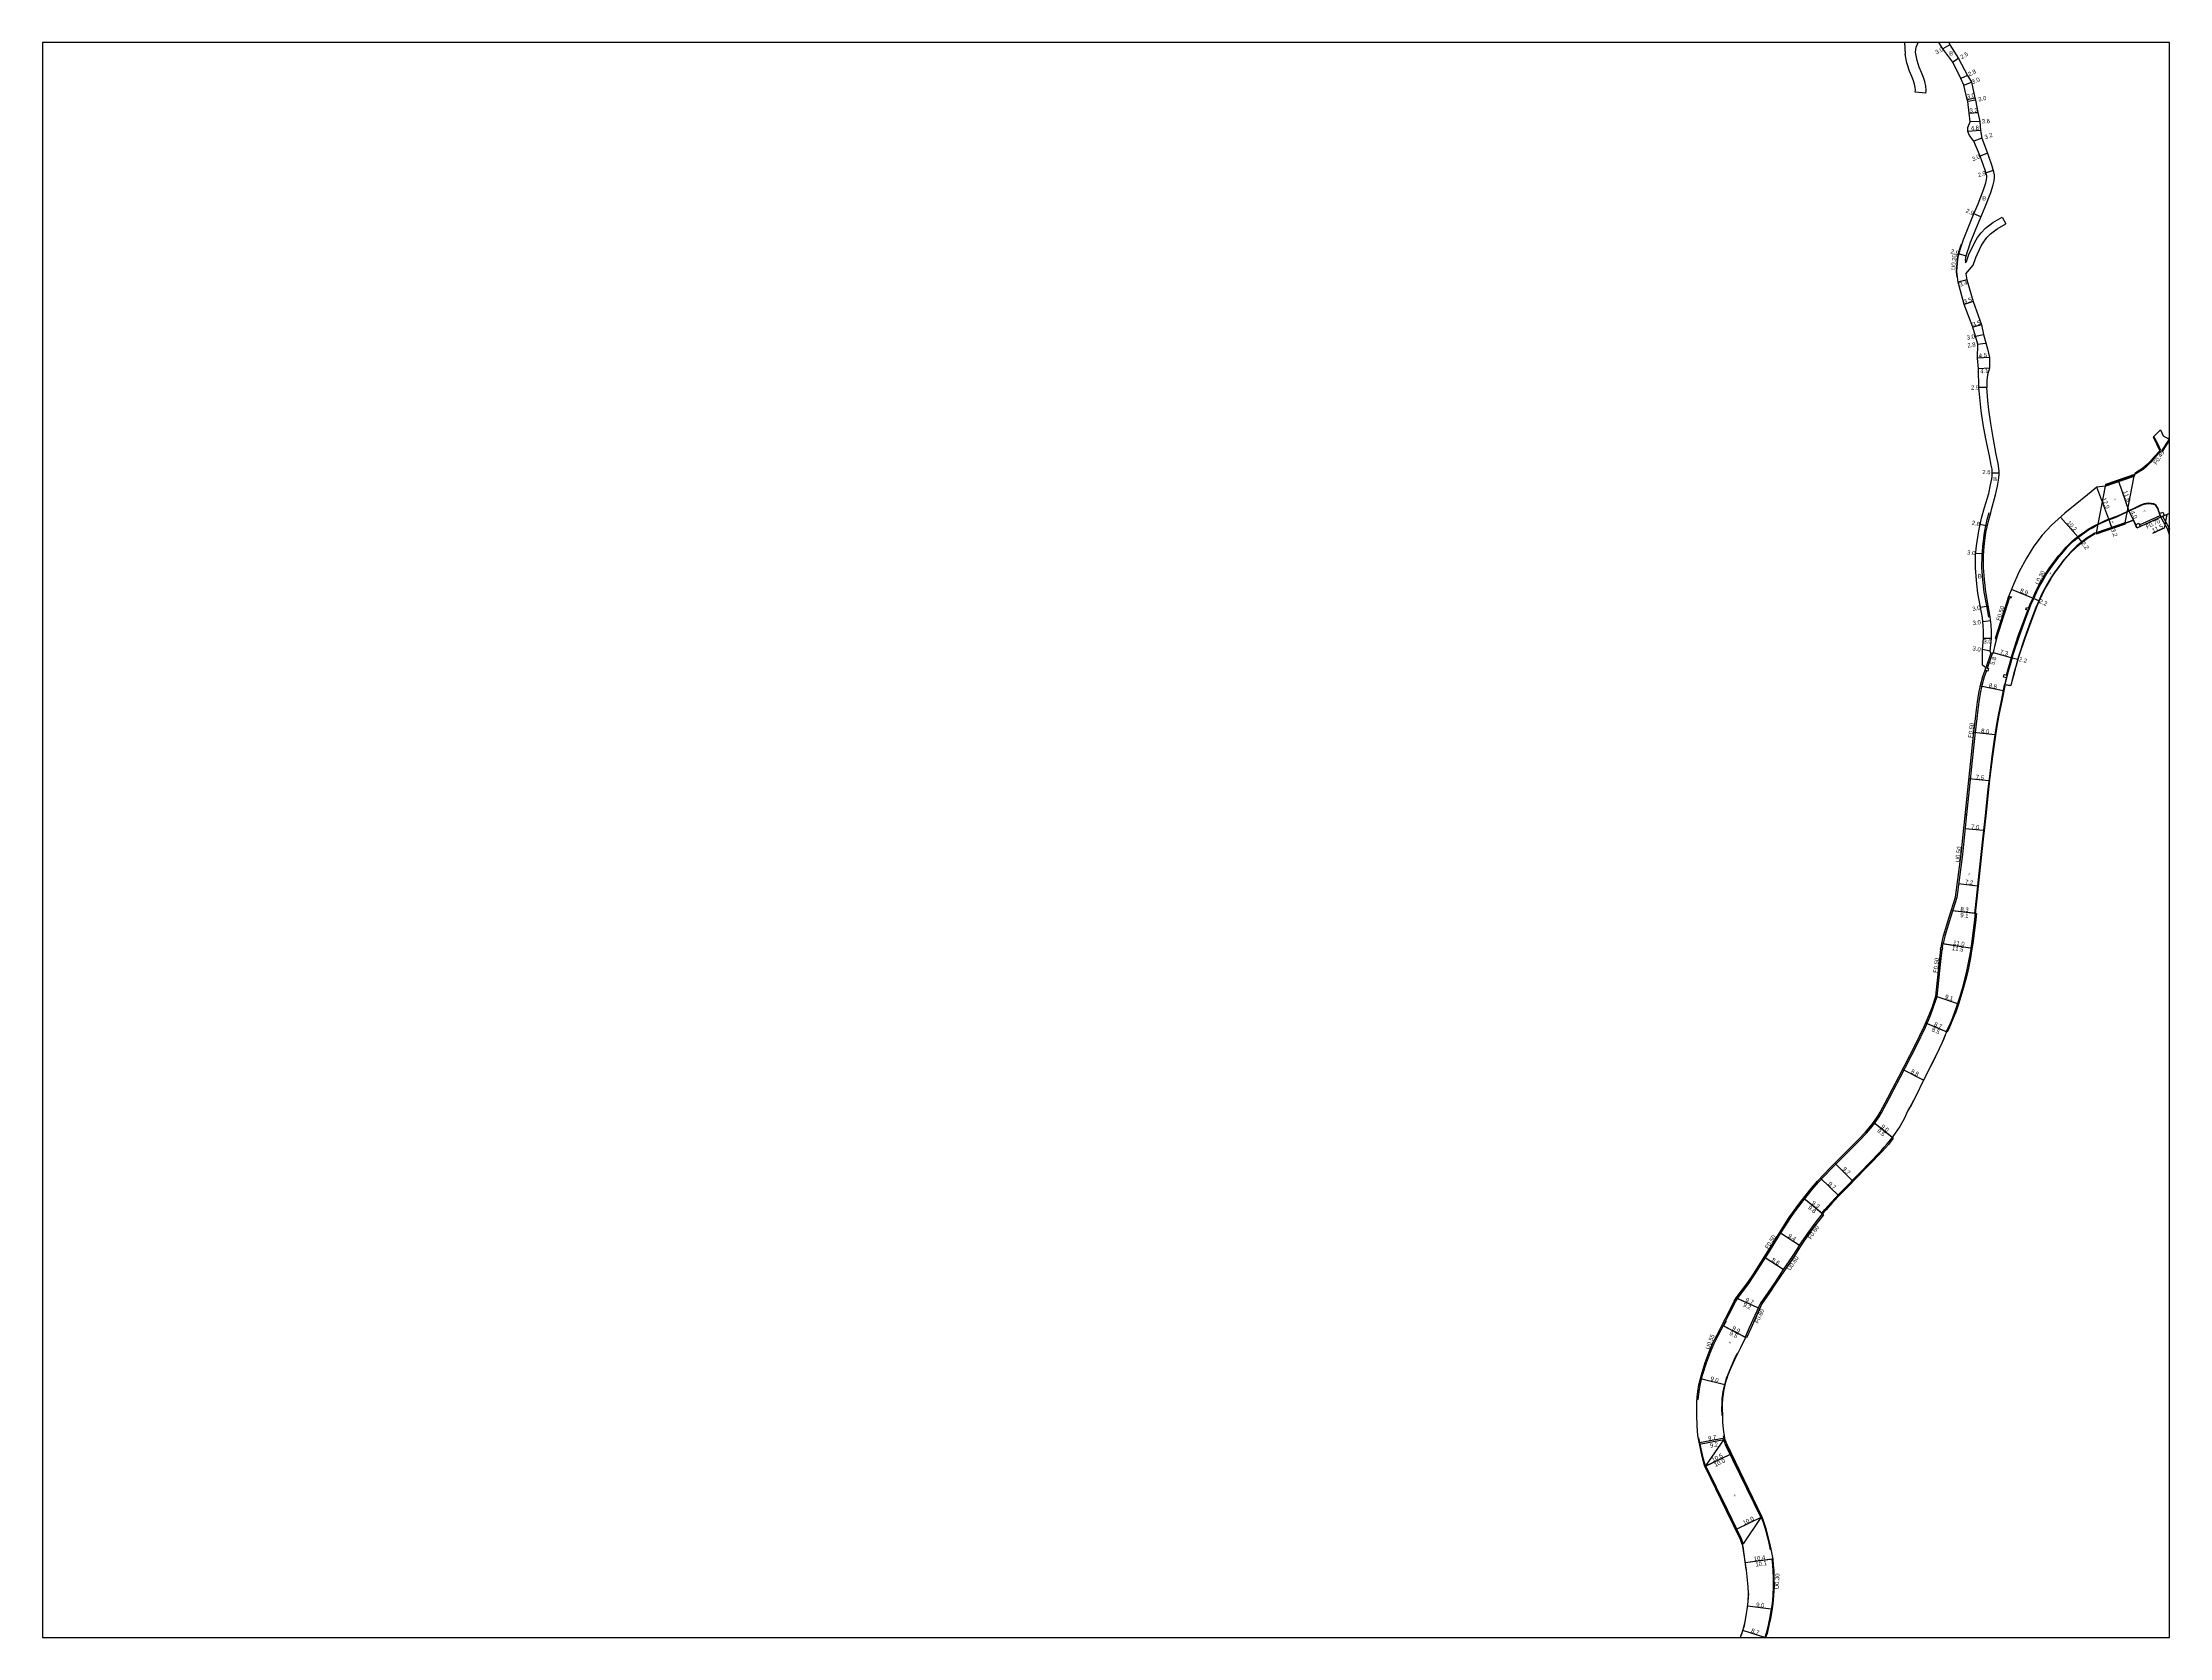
# Model space of a CAD drawing. Header units: metres. Extents: x 4000 to 8000, y -96000 to -93000.
# Drawn here: x 4800 to 5600, y -95400 to -94800 of the extents above; entities that cross this region are included whole.
import ezdxf

# ---------------------------------------------------------------- set-up
doc = ezdxf.new("R2010")
doc.units = ezdxf.units.M
doc.header["$LTSCALE"] = 2.5
for name, color, linetype in [('側溝・桝', 7, 'Continuous'), ('図郭', 7, 'Continuous'), ('幅員', 7, 'Continuous'), ('歩道・分離帯・安全施設', 7, 'Continuous'), ('舗装', 7, 'Continuous'), ('道路', 7, 'Continuous')]:
    doc.layers.add(name, color=color, linetype=linetype)
doc.styles.get("Standard").update_dxf_attribs({"font": ''})
doc.styles.add('YOKO_DECO', font='')
doc.styles.get('Standard').set_extended_font_data('@MS PGothic')
doc.styles.get('YOKO_DECO').set_extended_font_data('MS PGothic')

msp = doc.modelspace()

# ---------------------------------------------------------------- linework, layer by layer
at = {"layer": '側溝・桝'}
for points in [[(5521.81, -94876.11), (5521.62, -94876.04), (5521.55, -94876.24), (5521.06, -94877.74), (5520.4, -94880.12), (5520.2, -94881.54), (5519.78, -94886.09), (5520.05, -94888.23), (5520.25, -94888.2)], [(5599.83, -94949.2), (5597.02, -94953.57), (5597.4, -94953.81), (5600, -94949.77)], [(5600, -94949.31), (5599.83, -94949.2)], [(5546.99, -95012.84), (5547.5, -95011.59), (5548.55, -95009.1), (5549.66, -95006.6), (5551.01, -95004.04), (5552.5, -95001.42), (5553.49, -94999.72), (5554.89, -94997.64), (5556.54, -94995.45), (5558.2, -94993.25), (5559.73, -94991.43), (5561.11, -94989.85), (5562.6, -94988.32), (5563.84, -94987.19), (5564.97, -94986.28), (5566.58, -94985.09), (5568.06, -94984.04), (5569.44, -94983.12), (5570.91, -94982.24), (5571.93, -94981.67), (5572.91, -94981.18), (5572.94, -94981.25)], [(5588.74, -94981.44), (5596.5, -94977.87)], [(5588.74, -94981.44), (5596.5, -94977.87)], [(5597.43, -94978.21), (5599.87, -94982.69), (5600, -94983.04)], [(5597.43, -94978.21), (5599.87, -94982.69), (5600, -94983.04)], [(5534.98, -95024.31), (5535.93, -95021.24), (5537.83, -95015.32), (5539.38, -95010.61), (5539.88, -95008.88)], [(5538.69, -95037.98), (5539.08, -95036.51), (5539.79, -95034), (5540.78, -95030.31), (5543.14, -95023.23), (5545.46, -95016.92), (5546.7, -95013.6)], [(5532.83, -95029.68), (5530.99, -95035.18)], [(5531.56, -95035.36), (5533.42, -95029.83), (5533.41, -95029.82)], [(5531.24, -95036.31), (5530.25, -95038.65), (5529.45, -95041.84), (5528.82, -95044.88), (5528.3, -95048.06), (5527.9, -95051.05), (5527.51, -95054.33), (5526.8, -95060.59), (5523.68, -95090.45)], [(5523.17, -95090.39), (5523.68, -95090.45), (5522.11, -95105.42), (5520.05, -95121.61), (5517.6, -95129.19), (5515.56, -95136.15), (5514.87, -95138.98), (5514.36, -95138.91)], [(5437.48, -95272.49), (5441.83, -95266.78), (5443.92, -95263.55), (5449.5, -95254.77), (5453.1, -95249.03), (5457.57, -95242.07), (5458.98, -95240), (5460.57, -95237.85), (5462.23, -95235.69), (5463.74, -95233.84), (5465.59, -95231.45), (5468.01, -95228.68), (5472.77, -95223.7), (5478.86, -95217.57), (5483.3, -95213.13), (5486.01, -95210.32), (5487.5, -95208.58), (5489.06, -95206.59), (5490.76, -95204.2), (5491.67, -95202.67), (5494.57, -95197.23), (5496.27, -95193.82), (5498.65, -95189.33), (5504.81, -95177.4), (5508.24, -95170.38), (5510.09, -95165.99), (5511.18, -95163.19), (5512.6, -95158.82), (5513.84, -95146.88), (5514.57, -95141.29)], [(5514.67, -95140.5), (5514.87, -95138.98)], [(5469.55, -95240.67), (5469.42, -95240.58), (5467, -95243.65), (5463.92, -95247.83), (5460.78, -95252.44), (5459.92, -95253.77)], [(5460.41, -95254.08), (5459.92, -95253.77), (5458.04, -95256.69), (5454.76, -95261.58), (5451.28, -95266.78), (5451.76, -95267.11)], [(5451.28, -95266.78), (5451.27, -95266.79), (5449.03, -95270.07), (5446.19, -95274.22), (5441.95, -95283.47), (5440.36, -95287.05), (5440.56, -95287.14)], [(5422.27, -95310.38), (5422.78, -95310.42), (5422.84, -95309.62), (5423.06, -95307.56), (5423.53, -95305.06), (5424.42, -95301.33), (5425.86, -95296.7), (5427.35, -95292.73), (5428.64, -95289.64), (5430.16, -95286.6), (5432.59, -95281.85), (5434.43, -95278.4), (5436.76, -95273.78), (5437.48, -95272.49), (5437.03, -95272.25)], [(5450.81, -95370.5), (5450.5, -95370.53), (5450.66, -95372.84), (5450.83, -95375.01), (5450.94, -95377.48), (5450.95, -95380.75), (5450.78, -95384.2), (5450.57, -95387.32), (5450.09, -95389.94), (5449.59, -95392.9), (5449.06, -95395.37), (5448.34, -95398.37), (5447.78, -95400)]]:
    msp.add_lwpolyline(points, dxfattribs=at)
for points in [[(5587.76, -94982.66), (5587.18, -94981.39), (5588.45, -94980.81), (5589.03, -94982.08)], [(5587.76, -94982.66), (5587.18, -94981.39), (5588.45, -94980.81), (5589.03, -94982.08)], [(5596.79, -94978.51), (5596.21, -94977.23), (5597.48, -94976.65), (5598.06, -94977.92)], [(5596.79, -94978.51), (5596.21, -94977.23), (5597.48, -94976.65), (5598.06, -94977.92)], [(5539.6, -95008.22), (5540.55, -95008.52), (5540.39, -95009.04), (5539.39, -95008.73)], [(5547.01, -95013.71), (5545.95, -95013.31), (5546.24, -95012.55), (5547.3, -95012.96)], [(5530.99, -95035.18), (5531.95, -95035.48), (5531.65, -95036.43), (5530.7, -95036.14)], [(5538.73, -95039.01), (5537.6, -95038.71), (5537.85, -95037.75), (5538.98, -95038.05)], [(5513.85, -95141.19), (5514.65, -95141.3), (5514.75, -95140.51), (5513.95, -95140.41)]]:
    msp.add_lwpolyline(points, close=True, dxfattribs=at)
at = {"layer": '図郭'}
msp.add_lwpolyline([(4800, -95400), (5600, -95400), (5600, -94800), (4800, -94800)], close=True, dxfattribs=at)
at = {"layer": '幅員'}
for points in [[(5517.42, -94800.84), (5514.81, -94802.32)], [(5520.64, -94806.04), (5518.51, -94807.35)], [(5524.09, -94812.36), (5521.57, -94813.57)], [(5522.68, -94815.98), (5525.48, -94814.89)], [(5523.87, -94821.39), (5526.81, -94820.76)], [(5527.04, -94821.62), (5524.1, -94822.21)], [(5524.71, -94826.6), (5527.91, -94826.37)], [(5528.62, -94829.67), (5525.02, -94829.82)], [(5528.97, -94833.05), (5524.18, -94833.41)], [(5529.37, -94835.92), (5526.38, -94837.07)], [(5531.6, -94841.57), (5528.84, -94842.75)], [(5533.75, -94848.1), (5531, -94849.01)], [(5529.11, -94865.53), (5526.44, -94864.4)], [(5523.56, -94880.33), (5520.76, -94879.55)], [(5523.78, -94889.29), (5520.5, -94890.17)], [(5526.11, -94897.46), (5522.8, -94898.6)], [(5529.36, -94906.16), (5525.99, -94907.13)], [(5527.1, -94910.45), (5530.03, -94909.8)], [(5532.28, -94918.49), (5527.79, -94918.71)], [(5527.89, -94913.5), (5530.66, -94913.1)], [(5532.3, -94922.49), (5528.2, -94922.72)], [(5531.26, -94929.8), (5528.36, -94929.81)], [(5599.85, -94949.12), (5600, -94949.16)], [(5533.34, -94961.83), (5535.94, -94961.86)], [(5577.23, -94979.34), (5572.7, -94967.31)], [(5584.77, -94976.08), (5581, -94965.15)], [(5531.53, -94981.95), (5528.8, -94981.32)], [(5565.72, -94986.1), (5558.97, -94978.5)], [(5578.36, -94982.38), (5577.21, -94979.35)], [(5586.45, -94979.68), (5584.77, -94976.08)], [(5599.03, -94977.5), (5597.95, -94982.72), (5593.61, -94984.69)], [(5596.79, -94978.51), (5600, -94977.05)], [(5599.23, -94982.97), (5600, -94982.74)], [(5567.03, -94987.87), (5565.72, -94986.1)], [(5530.15, -94992.39), (5527.16, -94992.18)], [(5548.86, -95009.14), (5540.59, -95005.78)], [(5531.89, -95012.04), (5528.94, -95012.57)], [(5550.85, -95010.03), (5548.86, -95009.14)], [(5532.78, -95017.61), (5529.8, -95017.94)], [(5532.56, -95028.96), (5529.62, -95028.37)], [(5533.07, -95024.14), (5530.07, -95024.14)], [(5532.83, -95029.68), (5530.99, -95035.18)], [(5533.72, -95029.51), (5540.81, -95031.41)], [(5540.81, -95031.41), (5542.9, -95031.98)], [(5537.44, -95043.91), (5528.87, -95042.13)], [(5534.33, -95060.47), (5526.4, -95059.58)], [(5532.05, -95077.79), (5524.57, -95077)], [(5530.07, -95096.48), (5523.12, -95095.75)], [(5527.82, -95117.34), (5520.71, -95116.44)], [(5526.69, -95127.6), (5518.42, -95126.63)], [(5527.42, -95127.67), (5518.42, -95126.63)], [(5514.36, -95138.91), (5525.77, -95140.67)], [(5514.87, -95138.98), (5525.77, -95140.67)], [(5512.1, -95158.71), (5520.71, -95161.58)], [(5516.36, -95172.27), (5508.31, -95168.89)], [(5516.11, -95172.18), (5508.31, -95168.89)], [(5507.45, -95190.39), (5499.61, -95186.35)], [(5496.07, -95212.16), (5488.63, -95206.31)], [(5495.69, -95211.87), (5488.63, -95206.31)], [(5481.01, -95228.41), (5474.14, -95221.59)], [(5475.7, -95233.87), (5468.71, -95227.21)], [(5469.87, -95240.95), (5462.32, -95234.78)], [(5469.55, -95240.67), (5462.32, -95234.78)], [(5461.27, -95252.76), (5453.36, -95247.67)], [(5454.76, -95261.58), (5447.5, -95256.97)], [(5437.03, -95272.25), (5445.88, -95276.3)], [(5437.48, -95272.49), (5445.88, -95276.3)], [(5440.89, -95287.3), (5432.1, -95282.81)], [(5440.56, -95287.14), (5432.1, -95282.81)], [(5432.79, -95304.94), (5424.06, -95302.86)], [(5432.68, -95325.02), (5423.19, -95326.84)], [(5432.35, -95325.66), (5423.29, -95327.39)], [(5425.21, -95335.7), (5434.66, -95331.11)], [(5425.66, -95335.49), (5434.66, -95331.11)], [(5446.24, -95354.93), (5437.27, -95359.31)], [(5450.81, -95370.5), (5440.48, -95371.95)], [(5450.5, -95370.53), (5440.48, -95371.95)], [(5450.2, -95389.32), (5441.28, -95388.27)], [(5447.78, -95400), (5439.52, -95397.37)]]:
    msp.add_lwpolyline(points, dxfattribs=at)
at = {"layer": '歩道・分離帯・安全施設'}
for points, elevation in [([(5594.05, -94948.26), (5594.9, -94949.72), (5595.47, -94950.81), (5596.14, -94952.19), (5596.61, -94953.28)], 134.5), ([(5599.73, -94948.84), (5600, -94948.37)], 135.54), ([(5596.75, -94953.77), (5594.55, -94956.11), (5592.99, -94957.88), (5592.03, -94958.86), (5591.18, -94959.67), (5590.1, -94960.59), (5589.04, -94961.29), (5588.03, -94961.89), (5587.3, -94962.27)], 135.13), ([(5586.76, -94962.92), (5576.05, -94966.56)], 134.6), ([(5586.96, -94962.15), (5587.02, -94962.75)], 134.28), ([(5584.32, -94976.43), (5587.65, -94974.88), (5588.94, -94974.28), (5589.76, -94973.93), (5590.49, -94973.68), (5591.28, -94973.51), (5592.18, -94973.4), (5593.27, -94973.49), (5594.04, -94973.7), (5594.26, -94973.78)], 134.52), ([(5572.44, -94984.61), (5583.23, -94980.88)], 134.24), ([(5572.93, -94981.42), (5574.24, -94980.8), (5575.88, -94980.07), (5577.13, -94979.55), (5578.98, -94978.87), (5580.46, -94978.28), (5581.76, -94977.7), (5584.03, -94976.59)], 134.15), ([(5583.43, -94980.81), (5586.51, -94979.7), (5587.73, -94982.48)], 134.34), ([(5540.61, -95041.48), (5540.86, -95040.26), (5541.66, -95037.24), (5542.37, -95034.74), (5543.35, -95031.1), (5545.67, -95024.12), (5547.97, -95017.87), (5549.99, -95012.59), (5551.02, -95010.16), (5552.08, -95007.75), (5553.37, -95005.31), (5554.84, -95002.73), (5555.78, -95001.12), (5557.1, -94999.16), (5558.72, -94997.01), (5560.33, -94994.87), (5561.8, -94993.12), (5563.12, -94991.61), (5564.35, -94990.45), (5565.39, -94989.45), (5567.22, -94987.95), (5568.68, -94986.8), (5569.23, -94986.45), (5572.08, -94984.68)], 132.8), ([(5516.02, -95172.18), (5516.68, -95170.91), (5517.35, -95169.49), (5518.48, -95166.74), (5519.28, -95164.7), (5519.8, -95163.21), (5520.43, -95161.32), (5521.23, -95158.77), (5522.23, -95155.41), (5523.04, -95152.34), (5523.52, -95150.43), (5524.05, -95148.12), (5524.79, -95144.28), (5525.24, -95141.71), (5525.68, -95138.89), (5526.23, -95135.09), (5526.82, -95129.89), (5527.68, -95122.11), (5528.98, -95110.17), (5530.11, -95099.74), (5531.15, -95089.72), (5532.07, -95080.84), (5532.62, -95076.19), (5533.53, -95068.54), (5534.3, -95063.14), (5535.19, -95057.31), (5535.97, -95053.09), (5537.18, -95047.18), (5538.19, -95042.06)], 128.66), ([(5538.47, -95041.63), (5540.36, -95041.83)], 132.9), ([(5501.59, -95202.03), (5502.97, -95199.7), (5504.65, -95196.33), (5507.55, -95190.37), (5510.26, -95185.05), (5511.2, -95183.18), (5512.11, -95181.37), (5512.99, -95179.58), (5514.06, -95177.34), (5514.84, -95175.59), (5515.63, -95173.7), (5515.91, -95172.95)], 126.97), ([(5469.32, -95240.23), (5470.41, -95238.96), (5472.86, -95236.22), (5475.93, -95232.98), (5478.09, -95230.75), (5482.37, -95226.39), (5484.62, -95224.07), (5486.48, -95222.14), (5487.99, -95220.66), (5490.17, -95218.37), (5491.59, -95216.88), (5492.74, -95215.61), (5493.83, -95214.34), (5495.64, -95211.98)], 123.29), ([(5460.37, -95253.75), (5460.38, -95253.36)], 121.89), ([(5451.25, -95267.45), (5451.25, -95266.94)], 120.67), ([(5436.66, -95272.92), (5436.79, -95273.66)], 120.22), ([(5432.43, -95282.61), (5433.38, -95280.84)], 120.24), ([(5431.76, -95316.47), (5431.67, -95313.91), (5431.7, -95312.1), (5431.79, -95310.21), (5432.02, -95308.41), (5432.19, -95307.37), (5432.31, -95306.78), (5432.72, -95304.92), (5433.12, -95303.5), (5433.45, -95302.49), (5433.85, -95301.35), (5434.37, -95300.01), (5435.24, -95297.98), (5436.28, -95295.54), (5436.8, -95294.45), (5437.6, -95293.04)], 118.31), ([(5422.84, -95324.86), (5423.94, -95330.11), (5424.49, -95332.43), (5425.12, -95334.38), (5426.17, -95337.16)], 118.77), ([(5432.74, -95326.55), (5432.32, -95324.11)], 118.21), ([(5445.41, -95352.68), (5433.15, -95327.27)], 117.94), ([(5426.5, -95337.68), (5438.8, -95363.15)], 118.41), ([(5449.94, -95367.06), (5449.56, -95365.21), (5449.16, -95363.4), (5448.72, -95361.62), (5448.19, -95359.66), (5447.8, -95358.41), (5447.53, -95357.57), (5447.27, -95356.81), (5447.08, -95356.24), (5446.71, -95355.3), (5445.9, -95353.42)], 117.81), ([(5439.48, -95365.79), (5440.66, -95374.43)], 117.39), ([(5441.61, -95383.5), (5441.44, -95386.46), (5441.19, -95388.66), (5440.83, -95391.17), (5440.33, -95393.96), (5439.99, -95395.6), (5439.77, -95396.42), (5439.57, -95397.08), (5438.9, -95399.17)], 116.86)]:
    msp.add_lwpolyline(points, dxfattribs=dict(at, elevation=elevation))
for points in [[(5538.11, -95041.63), (5538.69, -95039.17), (5539.37, -95036.59), (5540.09, -95034.09), (5541.08, -95030.4), (5543.43, -95023.33), (5545.74, -95017.03), (5547.78, -95011.7), (5548.83, -95009.22), (5549.94, -95006.73), (5551.28, -95004.19), (5552.77, -95001.57), (5553.75, -94999.89), (5555.14, -94997.82), (5556.79, -94995.63), (5558.44, -94993.44), (5559.96, -94991.63), (5561.33, -94990.06), (5562.81, -94988.54), (5564.03, -94987.42), (5565.16, -94986.52), (5566.76, -94985.34), (5568.23, -94984.3), (5569.61, -94983.38), (5571.06, -94982.51), (5572.07, -94981.94), (5573.04, -94981.46), (5572.94, -94981.25), (5574.2, -94980.65), (5575.75, -94979.95), (5577.23, -94979.34), (5579.28, -94978.56), (5580.71, -94977.99), (5582.07, -94977.38), (5584.17, -94976.36), (5587.6, -94974.76), (5588.89, -94974.16), (5589.72, -94973.82), (5590.46, -94973.56), (5591.26, -94973.39), (5592.18, -94973.28), (5593.29, -94973.37), (5594.08, -94973.58), (5594.63, -94973.79), (5594.79, -94973.96), (5595.15, -94974.49), (5595.59, -94975.24), (5595.9, -94976.19), (5596.21, -94977.23), (5596.79, -94978.51)], [(5596.21, -94977.23), (5595.9, -94976.19), (5595.59, -94975.24), (5595.15, -94974.49), (5594.79, -94973.96), (5594.63, -94973.79), (5594.08, -94973.58), (5593.29, -94973.37), (5592.18, -94973.28), (5591.26, -94973.39), (5590.46, -94973.56), (5589.72, -94973.82), (5588.89, -94974.16), (5587.6, -94974.76), (5584.17, -94976.36), (5582.07, -94977.38), (5580.71, -94977.99), (5579.28, -94978.56), (5577.23, -94979.34), (5575.75, -94979.95), (5574.2, -94980.65), (5572.94, -94981.25), (5573.04, -94981.46), (5572.07, -94981.94), (5571.06, -94982.51), (5569.61, -94983.38), (5568.23, -94984.3), (5566.76, -94985.34), (5565.16, -94986.52), (5564.03, -94987.42), (5562.81, -94988.54), (5561.33, -94990.06), (5559.96, -94991.63), (5558.44, -94993.44), (5556.79, -94995.63), (5555.14, -94997.82), (5553.75, -94999.89), (5552.77, -95001.57), (5551.28, -95004.19), (5549.94, -95006.73), (5548.83, -95009.22), (5547.78, -95011.7), (5545.74, -95017.03), (5543.43, -95023.33), (5541.08, -95030.4), (5540.09, -95034.09), (5539.37, -95036.59), (5538.69, -95039.17), (5538.11, -95041.63)], [(5538.69, -95039.17), (5539.37, -95036.59), (5540.09, -95034.09), (5541.08, -95030.4), (5543.43, -95023.33), (5545.74, -95017.03), (5547.78, -95011.7), (5548.83, -95009.22), (5549.94, -95006.73), (5551.28, -95004.19), (5552.77, -95001.57), (5553.75, -94999.89), (5555.14, -94997.82), (5556.79, -94995.63), (5558.44, -94993.44), (5559.96, -94991.63), (5561.33, -94990.06), (5562.81, -94988.54), (5564.03, -94987.42), (5565.16, -94986.52), (5566.76, -94985.34), (5568.23, -94984.3), (5569.61, -94983.38), (5571.06, -94982.51), (5572.07, -94981.94), (5573.04, -94981.46), (5572.94, -94981.25), (5574.2, -94980.65), (5575.75, -94979.95), (5577.23, -94979.34), (5579.28, -94978.56), (5580.71, -94977.99), (5582.07, -94977.38), (5584.17, -94976.36), (5587.6, -94974.76), (5588.89, -94974.16), (5589.72, -94973.82), (5590.46, -94973.56), (5591.26, -94973.39), (5592.18, -94973.28), (5593.29, -94973.37), (5594.08, -94973.58), (5594.63, -94973.79)], [(5532.01, -95016.12), (5531.27, -95011.94), (5530.36, -95006.76), (5529.83, -95002.1), (5529.48, -94997.54), (5529.5, -94993.05), (5529.75, -94989.58), (5530.39, -94984.26), (5531.49, -94979.44), (5532.18, -94976.78)]]:
    msp.add_lwpolyline(points, dxfattribs=at)
at = {"layer": '舗装'}
for points, elevation in [([(5575.8, -94966.95), (5572.4, -94984.42)], 133.28), ([(5583.3, -94980.68), (5586.78, -94963.15)], 133.33), ([(5425.66, -95335.49), (5432.35, -95325.66)], 117.61), ([(5446.24, -95354.93), (5439.6, -95364.74)], 117.3)]:
    msp.add_lwpolyline(points, dxfattribs=dict(at, elevation=elevation))
at = {"layer": '道路'}
for points in [[(5500.28, -94800), (5500.55, -94804.34)], [(5504.49, -94803.63), (5504.68, -94801.74), (5505.53, -94800)], [(5530.66, -94848.01), (5528.84, -94842.75), (5526.38, -94837.07), (5524.76, -94834.94), (5524.18, -94833.41), (5524.12, -94831.95), (5525.02, -94829.82), (5524.71, -94826.6), (5524.1, -94822.21), (5523.87, -94821.39), (5522.68, -94815.98), (5521.57, -94813.57), (5518.51, -94807.35), (5514.81, -94802.32), (5513.22, -94800)], [(5517.02, -94800), (5517.42, -94800.84), (5520.64, -94806.04), (5524.09, -94812.36), (5525.48, -94814.89), (5526.81, -94820.76), (5527.04, -94821.62), (5527.91, -94826.37), (5528.62, -94829.67), (5528.97, -94833.05), (5529.37, -94835.92), (5531.6, -94841.57), (5533.42, -94847.1)], [(5504.39, -94818.61), (5504.47, -94817.87), (5504.4, -94816.95), (5504.12, -94815.68), (5503.73, -94814.47), (5503.06, -94812.77), (5502.16, -94810.78), (5501.16, -94807.69), (5500.55, -94804.34)], [(5508.38, -94818.99), (5508.48, -94817.93), (5508.38, -94816.37), (5507.98, -94814.63), (5507.5, -94813.13), (5506.75, -94811.22), (5505.9, -94809.33), (5505.05, -94806.71), (5504.49, -94803.63)], [(5508.38, -94818.99), (5504.39, -94818.61)], [(5523.28, -94881.95), (5523.44, -94880.75), (5524.02, -94878.65), (5524.49, -94877.23), (5525.22, -94875.09), (5526.18, -94872.73), (5527.23, -94870.17), (5528.75, -94866.36), (5530.68, -94861.84), (5532.82, -94856.39), (5533.69, -94853.52), (5534.06, -94852.05), (5534.19, -94850.86), (5534.14, -94849.8), (5533.92, -94848.63), (5533.42, -94847.1)], [(5520.4, -94881.56), (5520.59, -94880.16), (5521.25, -94877.8), (5521.74, -94876.31), (5522.51, -94874.08), (5523.49, -94871.63), (5524.55, -94869.08), (5526.07, -94865.26), (5527.99, -94860.74), (5530.08, -94855.44), (5530.9, -94852.74), (5531.2, -94851.54), (5531.28, -94850.78), (5531.25, -94850.13), (5531.11, -94849.34), (5530.66, -94848.01)], [(5523.25, -94882.92), (5523.71, -94882.36), (5524.51, -94879.79), (5526.75, -94875.15), (5527.85, -94873.37), (5529.16, -94871.54), (5530.86, -94869.88), (5533.62, -94867.71), (5537.1, -94865.74)], [(5523.47, -94887.07), (5526.22, -94883.71), (5527.12, -94880.82), (5529.21, -94876.49), (5530.18, -94874.93), (5531.3, -94873.37), (5532.71, -94871.99), (5535.19, -94870.04), (5538.48, -94868.18)], [(5537.1, -94865.74), (5538.48, -94868.18)], [(5528.36, -94929.81), (5528.2, -94922.72), (5527.79, -94918.71), (5527.89, -94913.5), (5527.1, -94910.45), (5525.99, -94907.13), (5522.8, -94898.6), (5520.5, -94890.17), (5519.98, -94886.09), (5520.4, -94881.56)], [(5523.28, -94881.95), (5523.25, -94882.92)], [(5523.47, -94887.07), (5523.78, -94889.29), (5526.11, -94897.46), (5529.36, -94906.16), (5530.03, -94909.8), (5531.62, -94915.24), (5532.28, -94918.49), (5532.3, -94922.49), (5531.55, -94925.05), (5531.32, -94927.11), (5531.26, -94929.8)], [(5530.87, -94949.1), (5529.95, -94943.74), (5529.19, -94938.55), (5528.82, -94934.8), (5528.36, -94929.81)], [(5533.73, -94948.61), (5532.82, -94943.28), (5532.07, -94938.19), (5531.72, -94934.61), (5531.26, -94929.8)], [(5532, -94969.64), (5532.71, -94966.34), (5533.13, -94964.16), (5533.27, -94963.29), (5533.34, -94962.35), (5533.35, -94961.51), (5533.27, -94960.54), (5532.96, -94958.93), (5532.27, -94955.53), (5530.87, -94949.1)], [(5534.54, -94970.19), (5535.26, -94966.86), (5535.69, -94964.61), (5535.85, -94963.59), (5535.94, -94962.46), (5535.95, -94961.43), (5535.85, -94960.19), (5535.51, -94958.42), (5534.82, -94955.03), (5533.73, -94948.61)], [(5528.25, -94983.74), (5529.35, -94978.92), (5530.39, -94974.9), (5532, -94969.64)], [(5530.98, -94984.36), (5532.07, -94979.58), (5532.76, -94976.93), (5533.08, -94975.65), (5534.54, -94970.19)], [(5587.76, -94982.66), (5587.18, -94981.39), (5586.45, -94979.68), (5583.34, -94980.81), (5583.3, -94980.68), (5572.4, -94984.42), (5571.89, -94984.6), (5569.04, -94986.38), (5568.49, -94986.72), (5567.03, -94987.87), (5565.2, -94989.37), (5564.16, -94990.37), (5562.93, -94991.54), (5561.61, -94993.04), (5560.14, -94994.79), (5558.53, -94996.94), (5556.91, -94999.08), (5555.59, -95001.04), (5554.65, -95002.66), (5553.18, -95005.24), (5551.89, -95007.68), (5550.82, -95010.08), (5549.8, -95012.51), (5547.78, -95017.79), (5545.48, -95024.05), (5543.16, -95031.02), (5542.18, -95034.67), (5541.47, -95037.16), (5540.67, -95040.19), (5540.32, -95041.88), (5537.89, -95041.61), (5536.82, -95047.07), (5535.61, -95052.98), (5534.82, -95057.22), (5533.93, -95063.07), (5533.16, -95068.48), (5532.25, -95076.14), (5531.7, -95080.79), (5530.78, -95089.67), (5529.74, -95099.69), (5528.61, -95110.12), (5527.31, -95122.06), (5526.69, -95127.6), (5527.42, -95127.67)], [(5530.07, -95024.14), (5530.07, -95021.59), (5529.96, -95019.33), (5529.63, -95016.45), (5528.9, -95012.36), (5527.98, -95007.11), (5527.44, -95002.33), (5527.08, -94997.63), (5527.1, -94992.96), (5527.36, -94989.28), (5528.25, -94983.74)], [(5600, -94985.15), (5599.23, -94982.97), (5596.79, -94978.51), (5587.76, -94982.66)], [(5533.07, -95024.14), (5533.07, -95021.51), (5532.95, -95019.09), (5532.6, -95016.01), (5531.86, -95011.84), (5530.95, -95006.68), (5530.43, -95002.04), (5530.08, -94997.52), (5530.1, -94993.07), (5530.34, -94989.64), (5530.98, -94984.36)], [(5530.99, -95035.18), (5529.67, -95034.23), (5529.62, -95028.37), (5530.07, -95024.14)], [(5532.83, -95029.68), (5532.56, -95028.96), (5533.07, -95024.14)]]:
    msp.add_lwpolyline(points, dxfattribs=at)
for points, elevation in [([(5593.81, -94948.5), (5594.61, -94949.87), (5595.17, -94950.95), (5595.8, -94952.34), (5596.32, -94953.61), (5594.24, -94955.83), (5592.68, -94957.59), (5591.73, -94958.56), (5590.89, -94959.35), (5589.84, -94960.25), (5588.82, -94960.93), (5587.82, -94961.52), (5587, -94961.95), (5586.78, -94963.15), (5575.8, -94966.95), (5572.7, -94967.31), (5569.15, -94970.13), (5564.5, -94973.87), (5560.61, -94977.05), (5555.6, -94981.5), (5552.17, -94985.3), (5549, -94989.52), (5546.2, -94993.92), (5543.36, -94999.29), (5540.98, -95004.82), (5539.37, -95008.78), (5538.88, -95010.45), (5537.34, -95015.16), (5535.44, -95021.08), (5534.48, -95024.17), (5534.98, -95024.31), (5534.37, -95026.73), (5533.72, -95029.51), (5533.42, -95029.83), (5532.83, -95029.68)], 133.58), ([(5593.81, -94948.5), (5596.58, -94945.74)], 133.58), ([(5596.58, -94945.74), (5597.65, -94947.92), (5599.83, -94949.2), (5599.88, -94949.23), (5600, -94949.03)], 133.44), ([(5514.36, -95138.91), (5515.06, -95136.02), (5517.11, -95129.03), (5519.55, -95121.5), (5521.6, -95105.36), (5526.3, -95060.54), (5527, -95054.28), (5527.39, -95050.98), (5527.79, -95047.98), (5528.32, -95044.78), (5528.95, -95041.73), (5529.76, -95038.51), (5530.7, -95036.14), (5530.99, -95035.18)], 129.22), ([(5527.42, -95127.67), (5527.18, -95129.91), (5526.59, -95135.11), (5526.04, -95138.92), (5525.6, -95141.74), (5525.15, -95144.32), (5524.41, -95148.16), (5523.87, -95150.48), (5523.4, -95152.39), (5522.58, -95155.47), (5521.58, -95158.83), (5520.78, -95161.39), (5520.15, -95163.27), (5519.63, -95164.77), (5518.82, -95166.82), (5517.69, -95169.57), (5517.02, -95171), (5516.36, -95172.27)], 129.9), ([(5438.68, -95400), (5438.95, -95399.18), (5439.61, -95397.1), (5439.81, -95396.43), (5440.03, -95395.61), (5440.38, -95393.97), (5440.87, -95391.17), (5441.23, -95388.66), (5441.49, -95386.46), (5441.65, -95383.64), (5441.65, -95383.5), (5441.65, -95383.32), (5441.52, -95380.91), (5440.87, -95374.73), (5439.59, -95365.63), (5439.47, -95364.78), (5439.6, -95364.74), (5439.01, -95362.9), (5433.72, -95352.04), (5425.66, -95335.49), (5425.21, -95335.7), (5424.88, -95334.38), (5424.37, -95332.45), (5423.82, -95330.14), (5422.65, -95324.02), (5422.41, -95320.37), (5422.29, -95316.28), (5422.2, -95313.64), (5422.19, -95311.33), (5422.33, -95309.58), (5422.55, -95307.48), (5423.03, -95304.95), (5423.93, -95301.19), (5425.38, -95296.53), (5426.88, -95292.54), (5428.18, -95289.43), (5429.71, -95286.37), (5432.14, -95281.61), (5433.98, -95278.16), (5436.31, -95273.54), (5437.06, -95272.2), (5441.41, -95266.49), (5443.49, -95263.27), (5449.06, -95254.5), (5452.67, -95248.75), (5457.14, -95241.79), (5458.57, -95239.7), (5460.16, -95237.55), (5461.83, -95235.37), (5463.34, -95233.53), (5465.19, -95231.13), (5467.64, -95228.34), (5472.4, -95223.34), (5478.49, -95217.21), (5482.94, -95212.77), (5485.63, -95209.97), (5487.1, -95208.25), (5488.65, -95206.29), (5490.34, -95203.92), (5491.23, -95202.42), (5494.11, -95197), (5495.82, -95193.58), (5498.2, -95189.09), (5504.35, -95177.17), (5507.78, -95170.17), (5509.61, -95165.8), (5510.7, -95163.02), (5512.1, -95158.71), (5513.34, -95146.81), (5514.06, -95141.22), (5513.85, -95141.19), (5513.95, -95140.41), (5514.16, -95140.44), (5514.36, -95138.91)], 115.34), ([(5516.36, -95172.27), (5516.11, -95172.18), (5515.54, -95173.67), (5514.75, -95175.56), (5513.98, -95177.32), (5512.9, -95179.55), (5512.03, -95181.34), (5511.12, -95183.15), (5510.17, -95185.02), (5507.47, -95190.35), (5504.57, -95196.31), (5502.88, -95199.67), (5501.51, -95202), (5500.31, -95204.69), (5498.54, -95207.73), (5496.79, -95210.32), (5495.69, -95211.87), (5496.07, -95212.16)], 127.83), ([(5496.07, -95212.16), (5494.28, -95214.51), (5493.18, -95215.79), (5492.03, -95217.07), (5490.6, -95218.56), (5488.42, -95220.85), (5486.91, -95222.34), (5485.05, -95224.26), (5482.8, -95226.59), (5478.52, -95230.95), (5476.36, -95233.17), (5473.3, -95236.41), (5470.85, -95239.14), (5469.55, -95240.67), (5469.87, -95240.95), (5467.46, -95244), (5464.4, -95248.17), (5461.27, -95252.76), (5460.41, -95254.08)], 125.69), ([(5460.41, -95254.08), (5458.53, -95257.01), (5455.25, -95261.91), (5451.75, -95267.12), (5449.51, -95270.4), (5446.7, -95274.51), (5442.48, -95283.71), (5440.89, -95287.3), (5440.56, -95287.14), (5438.64, -95291), (5437.67, -95293.08), (5436.87, -95294.49), (5436.36, -95295.57), (5435.32, -95298.01), (5434.44, -95300.04), (5433.92, -95301.38), (5433.53, -95302.52), (5433.2, -95303.53), (5432.79, -95304.94), (5432.39, -95306.8), (5432.26, -95307.39), (5432.1, -95308.42), (5431.87, -95310.22), (5431.78, -95312.11), (5431.75, -95313.91), (5431.84, -95316.47), (5431.9, -95318.95), (5432.15, -95321.68), (5432.68, -95325.02)], 121.07), ([(5446.24, -95354.93), (5439.6, -95364.74), (5439.01, -95362.9), (5433.72, -95352.04), (5425.66, -95335.49), (5432.35, -95325.66), (5432.87, -95327.44), (5446.24, -95354.93)], 117.3), ([(5432.68, -95325.02), (5432.35, -95325.66), (5432.87, -95327.44), (5446.24, -95354.93), (5446.71, -95354.46)], 117.38), ([(5446.71, -95354.46), (5448.22, -95359.02), (5449.06, -95362.59), (5449.58, -95364.53), (5450.03, -95366.79), (5450.81, -95370.5), (5450.97, -95372.81), (5451.14, -95374.99), (5451.25, -95377.47), (5451.26, -95380.75), (5451.09, -95384.22), (5450.87, -95387.36), (5450.39, -95389.99), (5449.89, -95392.96), (5449.37, -95395.44), (5448.64, -95398.46), (5448.11, -95400)], 117.05)]:
    msp.add_lwpolyline(points, dxfattribs=dict(at, elevation=elevation))
for points, elevation in [([(5583.3, -94980.68), (5586.78, -94963.15), (5575.8, -94966.95), (5572.4, -94984.42)], 133.33), ([(5575.8, -94966.95), (5586.78, -94963.15), (5586.91, -94962.45), (5575.96, -94966.23)], 133.49), ([(5583.3, -94980.68), (5572.4, -94984.42), (5572.53, -94984.8), (5583.43, -94981.06)], 133.47), ([(5432.68, -95325.02), (5432.35, -95325.66), (5432.87, -95327.44), (5446.24, -95354.93), (5446.71, -95354.46), (5433.47, -95327.21)], 117.59), ([(5425.21, -95335.7), (5433.27, -95352.26), (5438.55, -95363.08), (5439.13, -95364.89), (5439.6, -95364.74), (5439.01, -95362.9), (5433.72, -95352.04), (5425.66, -95335.49)], 117.81)]:
    msp.add_lwpolyline(points, close=True, dxfattribs=dict(at, elevation=elevation))

# ---------------------------------------------------------------- texts
at = {"layer": '側溝・桝'}
for s, rotation, p in [('U0.20', 84.7261, (5519.42, -94885.6)), ('F0.45', 57.2335, (5595.13, -94958.93)), ('F0.70', 24.72363, (5591.55, -94982.92)), ('L0.30', 62.18048, (5550.7, -95004.09)), ('F0.50', 72.16747, (5536.28, -95017.65)), ('F0.50', 84.0213, (5525.93, -95061.66)), ('U0.50', 82.746, (5520.96, -95108.41)), ('F0.50', 84.04976, (5512.75, -95150.05)), ('F0.60', 55.72529, (5465.15, -95250.35)), ('F0.50', 57.93102, (5449.06, -95254.03)), ('U0.60', 56.20548, (5457.35, -95262.09)), ('F0.60', 65.37399, (5445.29, -95282.02)), ('U0.55', 69.38296, (5426.89, -95291.8)), ('U0.30', 87.25004, (5453.06, -95381.86))]:
    msp.add_text(s, height=1.6, rotation=rotation, dxfattribs=at).set_placement(p)
at = {"layer": '幅員'}
for s, rotation, p in [('3.0', 29.61464, (5512.45, -94804.53)), ('2.5', 31.54145, (5521.88, -94806.35)), ('2.8', 25.58565, (5524.68, -94812.76)), ('3.0', 21.20975, (5526, -94815.63)), ('3.0', 12.0039, (5523.95, -94821.12)), ('3.0', 11.24625, (5528.24, -94822.2)), ('3.2', 4.00442, (5524.87, -94826.43)), ('4.8', 4.36117, (5525.34, -94833.05)), ('3.6', 2.35613, (5529.43, -94830.44)), ('3.2', 20.94368, (5530.8, -94836.42)), ('3.0', 23.14592, (5526.1, -94844.69)), ('2.9', 18.33496, (5528.21, -94850.7)), ('2.9', 336.96224, (5523.23, -94863.84)), ('2.9', 344.4156, (5517.56, -94879.23)), ('3.4', 14.9477, (5521.2, -94891.86)), ('3.5', 19.14943, (5522.93, -94898.3)), ('3.0', 12.45737, (5523.95, -94911.85)), ('3.5', 16.07357, (5526.12, -94906.86)), ('2.8', 8.21419, (5524.11, -94914.77)), ('4.5', 2.90437, (5528.29, -94918.51)), ('4.1', 3.27129, (5528.91, -94924.45)), ('2.9', 0.2766, (5525.38, -94930.57)), ('2.6', 359.45304, (5529.6, -94962.36)), ('12.9', 290.64525, (5574.57, -94971.56)), ('11.6', 289.07229, (5582.53, -94968.84)), ('2.8', 347.0606, (5525.52, -94981.34)), ('10.2', 311.58725, (5561.34, -94980.79)), ('3.2', 290.83954, (5577.97, -94983.23)), ('4.0', 294.95486, (5585.28, -94976.58)), ('11.5', 24.34804, (5593.84, -94984.37)), ('3.0', 355.9484, (5523.88, -94992.65)), ('2.2', 306.44503, (5566.72, -94988.47)), ('8.9', 337.89961, (5543.63, -95006.75)), ('3.0', 10.09647, (5526.01, -95013.87)), ('2.2', 336.03415, (5550.8, -95010.77)), ('3.0', 6.43089, (5526.06, -95019.16)), ('3.0', 348.5964, (5525.83, -95028.6)), ('3.0', 359.9618, (5530.05, -95026.07)), ('5.8', 71.47133, (5534.01, -95034.32)), ('7.3', 344.96166, (5536.11, -95029.89)), ('2.2', 344.96166, (5543.22, -95032.68)), ('8.8', 348.30111, (5531.94, -95042.51)), ('8.0', 353.58296, (5529.1, -95059.64)), ('7.5', 354.0213, (5527.08, -95077.02)), ('7.0', 354.0213, (5525.35, -95095.73)), ('7.2', 352.746, (5523.04, -95116.48)), ('9.1', 353.41585, (5521.26, -95128.99)), ('8.3', 353.3561, (5521.31, -95126.72)), ('11.5', 351.21654, (5518.13, -95141.41)), ('11.0', 351.15789, (5518.56, -95139.3)), ('9.1', 341.59507, (5515.42, -95159.56)), ('8.5', 337.16195, (5510.39, -95171.87)), ('8.7', 337.22457, (5511.26, -95169.86)), ('8.8', 332.70236, (5502.5, -95187.55)), ('9.0', 321.78795, (5491.29, -95208.1)), ('9.5', 321.85692, (5489.91, -95209.66)), ('9.7', 315.19875, (5476.86, -95223.93)), ('9.7', 316.36809, (5471.46, -95229.49)), ('9.8', 320.72813, (5463.93, -95238.59)), ('9.3', 320.8034, (5465.28, -95236.77)), ('9.4', 327.2446, (5456.35, -95249.3)), ('8.6', 327.59373, (5450.18, -95258.38)), ('9.2', 335.61789, (5439.43, -95275.4)), ('9.7', 335.37399, (5440.41, -95273.52)), ('9.5', 332.90123, (5434.35, -95286.07)), ('9.9', 332.92859, (5435.28, -95284.18)), ('9.0', 346.62645, (5427.22, -95303.35)), ('9.7', 10.84003, (5426.65, -95325.92)), ('9.2', 10.84003, (5427.33, -95328.64)), ('10.5', 25.91709, (5428.3, -95334)), ('10.0', 25.91535, (5429.21, -95335.9)), ('10.0', 26.01307, (5440.01, -95357.7)), ('10.4', 7.98752, (5443.8, -95371.23)), ('10.1', 8.10446, (5444.39, -95373.36)), ('9.0', 353.31482, (5444.48, -95388.4)), ('8.7', 342.33933, (5442.51, -95398.06))]:
    msp.add_text(s, height=1.6, rotation=rotation, dxfattribs=at).set_placement(p)
at = {"layer": '舗装'}
for p in [(5517.14, -94804.86), (5529.58, -94859.42), (5533.64, -94965.01), (5527.92, -95001.59)]:
    msp.add_text('B', height=1.6, dxfattribs=at).set_placement(p)
at = {"layer": '舗装', "style": 'YOKO_DECO'}
for p in [(5579.14, -94972.21, 133.35), (5590.25, -94976.61, 133.53), (5578.3, -94980.79, 133.17), (5554.9, -95000.01, 132.49), (5524.36, -95113.19, 130.41), (5434.3, -95289.4, 118.67), (5436.13, -95346.86, 117.21)]:
    msp.add_text('A', height=0.75, dxfattribs=at).set_placement(p)

doc.saveas('drawing.dxf')
